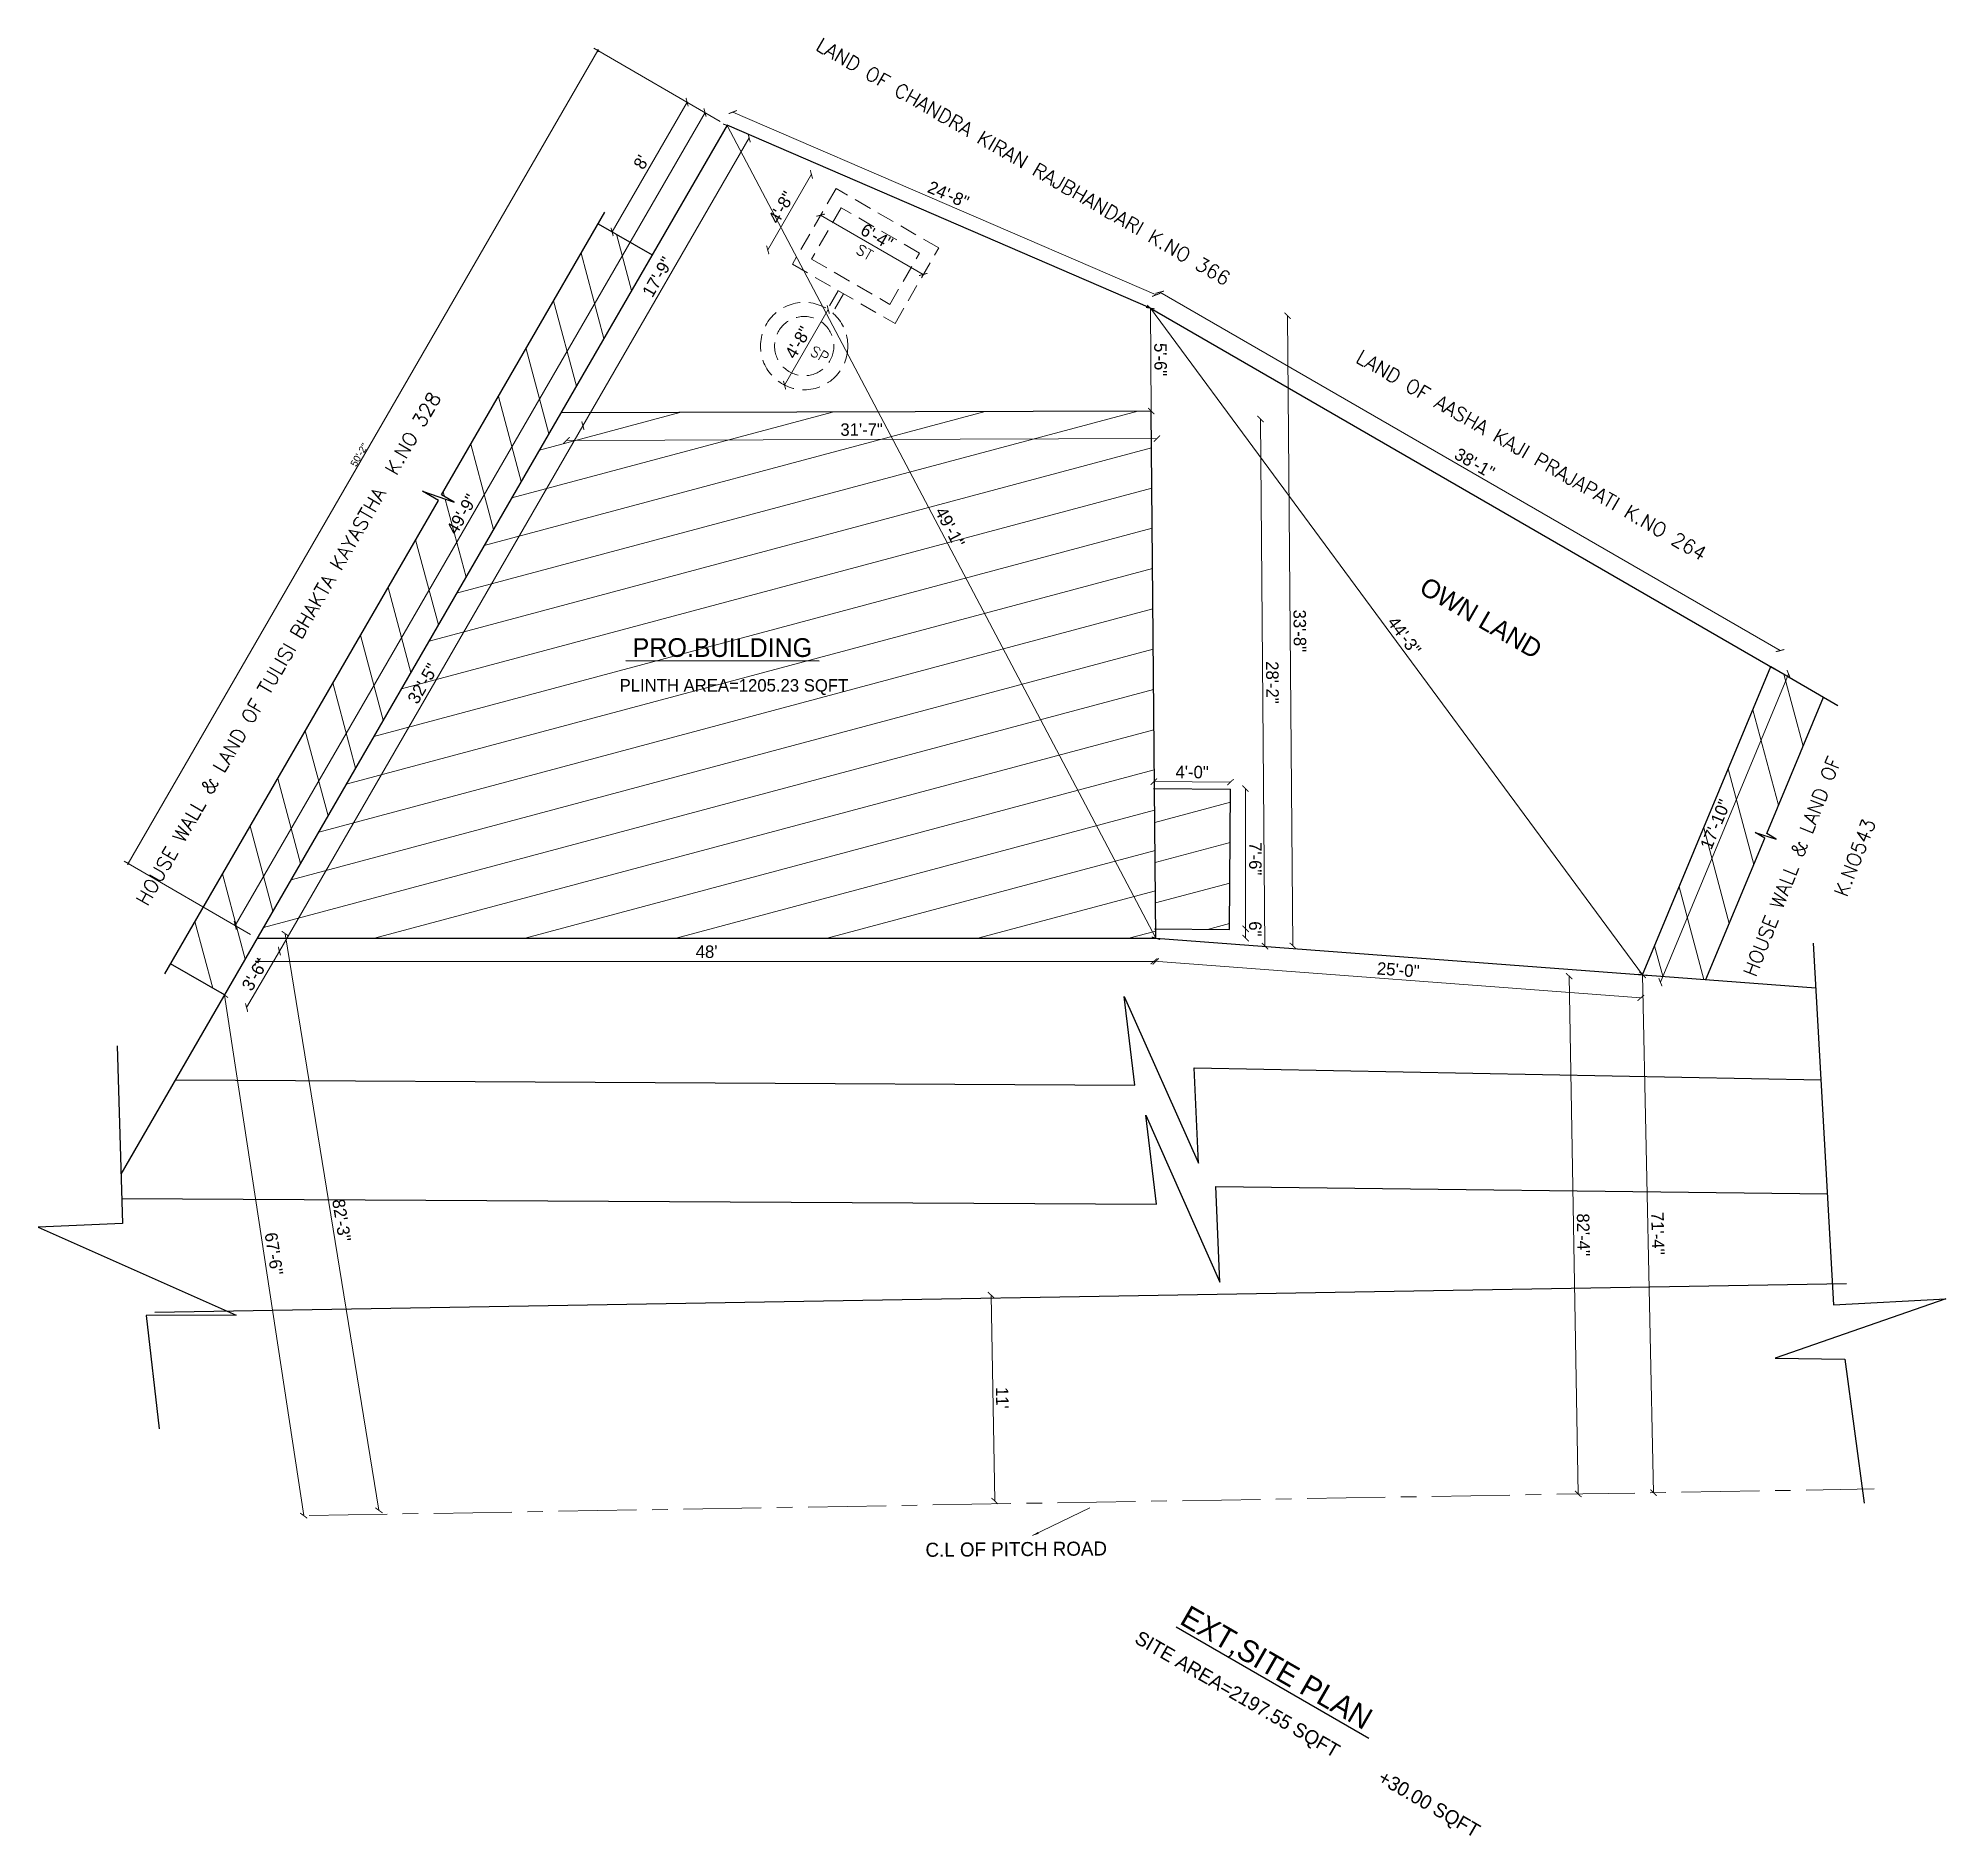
# Model space of a CAD drawing. Header units: inches. Extents: x 4069 to 291496, y -47643 to 12535.
# Drawn here: x 98613 to 99836, y 1943 to 3095 of the extents above; entities that cross this region are included whole.
import ezdxf

# ---------------------------------------------------------------- set-up
doc = ezdxf.new("R2010")
doc.units = ezdxf.units.IN
doc.header["$LTSCALE"] = 5
doc.header["$MEASUREMENT"] = 0
doc.linetypes.add('CENTER', pattern=[2, 1.25, -0.25, 0.25, -0.25])
doc.linetypes.add('HIDDEN', pattern=[0.375, 0.25, -0.125])
doc.layers.add('A-WALL', color=7, linetype='Continuous', lineweight=9)
doc.layers.add('HATCH', color=253, linetype='Continuous', lineweight=0)
for name, color, linetype in [('DIM', 5, 'Continuous'), ('TEXT', 6, 'Continuous'), ('WALL', 7, 'Continuous')]:
    doc.layers.add(name, color=color, linetype=linetype)
doc.layers.add('dim line', color=7, linetype='Continuous', lineweight=15, true_color=0xfab2b2)
doc.styles.add('ROMANS', font='romans.shx', dxfattribs={"width": 0.8})
doc.styles.get("Standard").update_dxf_attribs({"font": 'arial.ttf'})
doc.styles.add('tt', font='stylu.ttf', dxfattribs={"height": 8})
doc.dimstyles.new('Copy(2) of STANDARD', dxfattribs={"dimtxt": 2, "dimasz": 4, "dimexe": 0, "dimexo": 0, "dimgap": 2, "dimtad": 1, "dimdec": 0, "dimzin": 0, "dimdsep": 46, "dimlunit": 3, "dimtxsty": 'tt', "dimblk": 'ARCHTICK', "dimcen": 0.0505, "dimse1": 1, "dimse2": 1, "dimclrd": 5, "dimclre": 5, "dimclrt": 7, "dimadec": 1, "dimazin": 0, "dimtm": 1e-09, "dimtfac": 1, "dimtdec": 0, "dimtofl": 0, "dimtmove": 1, "dimatfit": 3, "dimfxl": 1, "dimtolj": 2, "dimtzin": 0, "dimlwd": 13, "dimarcsym": 0})
doc.dimstyles.new('Standard$0', dxfattribs={"dimtxt": 6, "dimasz": 4, "dimexe": 3, "dimexo": 6, "dimgap": 3, "dimtad": 1, "dimdec": 1, "dimzin": 0, "dimdsep": 46, "dimlunit": 4, "dimtxsty": 'Standard', "dimcen": 0.09, "dimclrd": 6, "dimclre": 6, "dimclrt": 7, "dimadec": 0, "dimazin": 0, "dimtfac": 1, "dimtdec": 1, "dimtix": 1, "dimtofl": 0, "dimtmove": 1, "dimatfit": 3, "dimfxl": 1, "dimtolj": 1, "dimtzin": 0, "dimlwd": 18, "dimlwe": 18, "dimarcsym": 0})
pattern_1 = [(104.97717, (73225.992, 483.61), (-24.150722, -6.460855), [])]

# ---------------------------------------------------------------- blocks, each defined once
blk = doc.blocks.new('_ArchTick')
at = {"color": 0, "linetype": 'ByBlock', "const_width": 0.15}
blk.add_lwpolyline([(-0.5, -0.5), (0.5, 0.5)], dxfattribs=at)
blk = doc.blocks.new('*D2624')
at = {"layer": 'Defpoints', "color": 0, "ltscale": 5, "transparency": 16777216}
for p in [(99325.8, 2922.3), (99325.8, 2922.3), (99641.4, 2494.8)]:
    blk.add_point(p, dxfattribs=at)
at = {"layer": 'DIM', "color": 5, "lineweight": 13, "ltscale": 5, "transparency": 16777216}
blk.add_line((99641.4, 2494.8), (99325.8, 2922.3), dxfattribs=at)
at = {"layer": 'DIM', "color": 5, "lineweight": 13, "ltscale": 5, "transparency": 16777216, "xscale": 4, "yscale": 4, "zscale": 4}
for p, rotation in [((99325.8, 2922.3), 126.4362279067376), ((99641.4, 2494.8), 306.4362279067375)]:
    blk.add_blockref('_ArchTick', p, dxfattribs=dict(at, rotation=rotation))
at = {"layer": 'DIM', "color": 7, "ltscale": 5, "transparency": 16777216, "insert": (99488.6, 2712.2), "char_height": 8, "attachment_point": 5, "rotation": 306.4362, "style": 'tt'}
blk.add_mtext('\\A2;44\'-3"', dxfattribs=at)
blk = doc.blocks.new('*D2625')
at = {"layer": 'Defpoints', "color": 0, "ltscale": 5, "transparency": 16777216}
for p in [(99381.8, 2917.1), (99413.8, 2917.4), (99385.2, 2513.1)]:
    blk.add_point(p, dxfattribs=at)
at = {"layer": 'DIM', "color": 5, "lineweight": 13, "ltscale": 5, "transparency": 16777216}
blk.add_line((99417.2, 2513.4), (99413.8, 2917.4), dxfattribs=at)
at = {"layer": 'DIM', "color": 5, "lineweight": 13, "ltscale": 5, "transparency": 16777216, "xscale": 4, "yscale": 4, "zscale": 4}
for p, rotation in [((99413.8, 2917.4), 90.48576269129138), ((99417.2, 2513.4), 270.4857626912914)]:
    blk.add_blockref('_ArchTick', p, dxfattribs=dict(at, rotation=rotation))
at = {"layer": 'DIM', "color": 7, "ltscale": 5, "transparency": 16777216, "insert": (99421.6, 2715.4), "char_height": 8, "attachment_point": 5, "rotation": 270.4858, "style": 'tt'}
blk.add_mtext('\\A2;33\'-8"', dxfattribs=at)
blk = doc.blocks.new('*D2626')
at = {"layer": 'Defpoints', "color": 0, "ltscale": 5, "transparency": 16777216}
for p in [(99054.5, 3039.5), (99329.3, 2518.3), (99329.3, 2518.3)]:
    blk.add_point(p, dxfattribs=at)
at = {"layer": 'DIM', "color": 5, "lineweight": 13, "ltscale": 5, "transparency": 16777216}
blk.add_line((99054.5, 3039.5), (99329.3, 2518.3), dxfattribs=at)
at = {"layer": 'DIM', "color": 5, "lineweight": 13, "ltscale": 5, "transparency": 16777216, "xscale": 4, "yscale": 4, "zscale": 4}
for p, rotation in [((99054.5, 3039.5), 117.7983069264521), ((99329.3, 2518.3), 297.7983069264521)]:
    blk.add_blockref('_ArchTick', p, dxfattribs=dict(at, rotation=rotation))
at = {"layer": 'DIM', "color": 7, "ltscale": 5, "transparency": 16777216, "insert": (99197.3, 2781.8), "char_height": 8, "attachment_point": 5, "rotation": 297.7983, "style": 'tt'}
blk.add_mtext('\\A2;49\'-1"', dxfattribs=at)
blk = doc.blocks.new('*D2627')
at = {"layer": 'Defpoints', "color": 0, "ltscale": 5, "transparency": 16777216}
for p in [(99325.8, 2922.3), (99723.6, 2692.4), (99729.5, 2702.7)]:
    blk.add_point(p, dxfattribs=at)
at = {"layer": 'DIM', "color": 5, "lineweight": 13, "ltscale": 5, "transparency": 16777216}
blk.add_line((99331.8, 2932.5), (99729.5, 2702.7), dxfattribs=at)
at = {"layer": 'DIM', "color": 5, "lineweight": 13, "ltscale": 5, "transparency": 16777216, "xscale": 4, "yscale": 4, "zscale": 4}
for p, rotation in [((99331.8, 2932.5), 149.9771725933101), ((99729.5, 2702.7), 329.9771725933101)]:
    blk.add_blockref('_ArchTick', p, dxfattribs=dict(at, rotation=rotation))
at = {"layer": 'DIM', "color": 7, "ltscale": 5, "transparency": 16777216, "insert": (99533.7, 2822.9), "char_height": 8, "attachment_point": 5, "rotation": 329.9772, "style": 'tt'}
blk.add_mtext('\\A2;38\'-1"', dxfattribs=at)
blk = doc.blocks.new('*D2628')
at = {"layer": 'Defpoints', "color": 0, "ltscale": 5, "transparency": 16777216}
for p in [(99054.5, 3039.5), (99329.5, 2930.8), (99325.8, 2922.3)]:
    blk.add_point(p, dxfattribs=at)
at = {"layer": 'DIM', "color": 5, "lineweight": 13, "ltscale": 5, "transparency": 16777216}
blk.add_line((99058.1, 3048), (99329.5, 2930.8), dxfattribs=at)
at = {"layer": 'DIM', "color": 5, "lineweight": 13, "ltscale": 5, "transparency": 16777216, "xscale": 4, "yscale": 4, "zscale": 4}
for p, rotation in [((99058.1, 3048), 156.6336577027992), ((99329.5, 2930.8), 336.6336577027992)]:
    blk.add_blockref('_ArchTick', p, dxfattribs=dict(at, rotation=rotation))
at = {"layer": 'DIM', "color": 7, "ltscale": 5, "transparency": 16777216, "insert": (99196.3, 2995.1), "char_height": 8, "attachment_point": 5, "rotation": 336.6337, "style": 'tt'}
blk.add_mtext('\\A2;24\'-8"', dxfattribs=at)
blk = doc.blocks.new('*D2629')
at = {"layer": 'Defpoints', "color": 0, "ltscale": 5, "transparency": 16777216}
for p in [(99040.3, 3047.7), (99054.5, 3039.5), (98753.3, 2518.3)]:
    blk.add_point(p, dxfattribs=at)
at = {"layer": 'DIM', "color": 5, "lineweight": 13, "ltscale": 5, "transparency": 16777216}
blk.add_line((98739.1, 2526.5), (99040.3, 3047.7), dxfattribs=at)
at = {"layer": 'DIM', "color": 5, "lineweight": 13, "ltscale": 5, "transparency": 16777216, "xscale": 4, "yscale": 4, "zscale": 4}
for p, rotation in [((99040.3, 3047.7), 59.97717259340151), ((98739.1, 2526.5), 239.9771725934015)]:
    blk.add_blockref('_ArchTick', p, dxfattribs=dict(at, rotation=rotation))
at = {"layer": 'DIM', "color": 7, "ltscale": 5, "transparency": 16777216, "insert": (98884.4, 2790.2), "char_height": 8, "attachment_point": 5, "rotation": 59.9772, "style": 'tt'}
blk.add_mtext('\\A2;49\'-9"', dxfattribs=at)
blk = doc.blocks.new('*D2630')
at = {"layer": 'Defpoints', "color": 0, "ltscale": 5, "transparency": 16777216}
for p in [(99329.3, 2518.3), (99641.4, 2494.8), (99640.3, 2480.1)]:
    blk.add_point(p, dxfattribs=at)
at = {"layer": 'DIM', "color": 5, "lineweight": 13, "ltscale": 5, "transparency": 16777216}
blk.add_line((99328.1, 2503.5), (99640.3, 2480.1), dxfattribs=at)
at = {"layer": 'DIM', "color": 5, "lineweight": 13, "ltscale": 5, "transparency": 16777216, "xscale": 4, "yscale": 4, "zscale": 4}
for p, rotation in [((99328.1, 2503.5), 175.703583737566), ((99640.3, 2480.1), 355.703583737566)]:
    blk.add_blockref('_ArchTick', p, dxfattribs=dict(at, rotation=rotation))
at = {"layer": 'DIM', "color": 7, "ltscale": 5, "transparency": 16777216, "insert": (99484.7, 2498), "char_height": 8, "attachment_point": 5, "rotation": 355.7036, "style": 'tt'}
blk.add_mtext('\\A2;25\'-0"', dxfattribs=at)
blk = doc.blocks.new('*D2631')
at = {"layer": 'Defpoints', "color": 0, "ltscale": 5, "transparency": 16777216}
for p in [(98753.3, 2518.3), (98813.2, 2148.6), (98831.2, 2151.5)]:
    blk.add_point(p, dxfattribs=at)
at = {"layer": 'DIM', "color": 5, "lineweight": 13, "ltscale": 5, "transparency": 16777216}
blk.add_line((98771.2, 2521.2), (98831.2, 2151.5), dxfattribs=at)
at = {"layer": 'DIM', "color": 5, "lineweight": 13, "ltscale": 5, "transparency": 16777216, "xscale": 4, "yscale": 4, "zscale": 4}
for p, rotation in [((98771.2, 2521.2), 99.21184451836622), ((98831.2, 2151.5), 279.2118445183663)]:
    blk.add_blockref('_ArchTick', p, dxfattribs=dict(at, rotation=rotation))
at = {"layer": 'DIM', "color": 7, "ltscale": 5, "transparency": 16777216, "insert": (98807.3, 2337.4), "char_height": 8, "attachment_point": 5, "rotation": 279.2118, "style": 'tt'}
blk.add_mtext("\\A2;82'-3''", dxfattribs=at)
blk = doc.blocks.new('*D2632')
at = {"layer": 'Defpoints', "color": 0, "ltscale": 5, "transparency": 16777216}
for p in [(99641.4, 2494.8), (99600.1, 2162), (99647.2, 2162.8)]:
    blk.add_point(p, dxfattribs=at)
at = {"layer": 'DIM', "color": 5, "lineweight": 13, "ltscale": 5, "transparency": 16777216}
blk.add_line((99594.3, 2494), (99600.1, 2162), dxfattribs=at)
at = {"layer": 'DIM', "color": 5, "lineweight": 13, "ltscale": 5, "transparency": 16777216, "xscale": 4, "yscale": 4, "zscale": 4}
for p, rotation in [((99594.3, 2494), 90.99813009681377), ((99600.1, 2162), 270.9981300968138)]:
    blk.add_blockref('_ArchTick', p, dxfattribs=dict(at, rotation=rotation))
at = {"layer": 'DIM', "color": 7, "ltscale": 5, "transparency": 16777216, "insert": (99603.4, 2328.1), "char_height": 8, "attachment_point": 5, "rotation": 270.9981, "style": 'tt'}
blk.add_mtext("\\A2;82'-4''", dxfattribs=at)
blk = doc.blocks.new('*D2633')
at = {"layer": 'Defpoints', "color": 0, "ltscale": 5, "transparency": 16777216}
for p in [(99223.7, 2289.5), (99223.7, 2289.5), (99226, 2157.5)]:
    blk.add_point(p, dxfattribs=at)
at = {"layer": 'DIM', "color": 5, "lineweight": 13, "ltscale": 5, "transparency": 16777216}
blk.add_line((99226, 2157.5), (99223.7, 2289.5), dxfattribs=at)
at = {"layer": 'DIM', "color": 5, "lineweight": 13, "ltscale": 5, "transparency": 16777216, "xscale": 4, "yscale": 4, "zscale": 4}
for p, rotation in [((99223.7, 2289.5), 90.97263443993457), ((99226, 2157.5), 270.9726344399346)]:
    blk.add_blockref('_ArchTick', p, dxfattribs=dict(at, rotation=rotation))
at = {"layer": 'DIM', "color": 7, "ltscale": 5, "transparency": 16777216, "insert": (99230.9, 2223.6), "char_height": 8, "attachment_point": 5, "rotation": 270.9726, "style": 'tt'}
blk.add_mtext("\\A2;11'", dxfattribs=at)
blk = doc.blocks.new('*D2634')
at = {"layer": 'Defpoints', "color": 0, "ltscale": 5, "transparency": 16777216}
for p in [(99641.4, 2494.8), (99648.4, 2162.8), (99648.4, 2162.8)]:
    blk.add_point(p, dxfattribs=at)
at = {"layer": 'DIM', "color": 5, "lineweight": 13, "ltscale": 5, "transparency": 16777216}
blk.add_line((99641.4, 2494.8), (99648.4, 2162.8), dxfattribs=at)
at = {"layer": 'DIM', "color": 5, "lineweight": 13, "ltscale": 5, "transparency": 16777216, "xscale": 4, "yscale": 4, "zscale": 4}
for p, rotation in [((99641.4, 2494.8), 91.20708684525204), ((99648.4, 2162.8), 271.207086845252)]:
    blk.add_blockref('_ArchTick', p, dxfattribs=dict(at, rotation=rotation))
at = {"layer": 'DIM', "color": 7, "ltscale": 5, "transparency": 16777216, "insert": (99651.2, 2329), "char_height": 8, "attachment_point": 5, "rotation": 271.2071, "style": 'tt'}
blk.add_mtext("\\A2;71'-4''", dxfattribs=at)
blk = doc.blocks.new('*D2635')
at = {"layer": 'Defpoints', "color": 0, "ltscale": 5, "transparency": 16777216}
for p in [(98732.2, 2481.9), (98783, 2148.1), (98783, 2148.1)]:
    blk.add_point(p, dxfattribs=at)
at = {"layer": 'DIM', "color": 5, "lineweight": 13, "ltscale": 5, "transparency": 16777216}
blk.add_line((98732.2, 2481.9), (98783, 2148.1), dxfattribs=at)
at = {"layer": 'DIM', "color": 5, "lineweight": 13, "ltscale": 5, "transparency": 16777216, "xscale": 4, "yscale": 4, "zscale": 4}
for p, rotation in [((98732.2, 2481.9), 98.65175557291903), ((98783, 2148.1), 278.651755572919)]:
    blk.add_blockref('_ArchTick', p, dxfattribs=dict(at, rotation=rotation))
at = {"layer": 'DIM', "color": 7, "ltscale": 5, "transparency": 16777216, "insert": (98763.9, 2316), "char_height": 8, "attachment_point": 5, "rotation": 278.6518, "style": 'tt'}
blk.add_mtext("\\A2;67'-6''", dxfattribs=at)
blk = doc.blocks.new('*D2636')
at = {"layer": 'Defpoints', "color": 0, "ltscale": 5, "transparency": 16777216}
for p in [(99723.6, 2692.4), (99641.4, 2494.8), (99652.8, 2490.1)]:
    blk.add_point(p, dxfattribs=at)
at = {"layer": 'DIM', "color": 5, "lineweight": 13, "ltscale": 5, "transparency": 16777216}
blk.add_line((99735, 2687.7), (99652.8, 2490.1), dxfattribs=at)
at = {"layer": 'DIM', "color": 5, "lineweight": 13, "ltscale": 5, "transparency": 16777216, "xscale": 4, "yscale": 4, "zscale": 4}
for p, rotation in [((99735, 2687.7), 67.41267870625997), ((99652.8, 2490.1), 247.41267870626)]:
    blk.add_blockref('_ArchTick', p, dxfattribs=dict(at, rotation=rotation))
at = {"layer": 'DIM', "color": 7, "ltscale": 5, "transparency": 16777216, "insert": (99688.1, 2591.3), "char_height": 8, "attachment_point": 5, "rotation": 67.4127, "style": 'tt'}
blk.add_mtext('\\A2;17\'-10"', dxfattribs=at)
blk = doc.blocks.new('*D2637')
at = {"layer": 'Defpoints', "color": 0, "ltscale": 5, "transparency": 16777216}
for p in [(99118.8, 2921.7), (99089, 2874.3), (99091.3, 2872.9)]:
    blk.add_point(p, dxfattribs=at)
at = {"layer": 'DIM', "color": 5, "lineweight": 13, "ltscale": 5, "transparency": 16777216}
blk.add_line((99119.3, 2921.4), (99091.3, 2872.9), dxfattribs=at)
at = {"layer": 'DIM', "color": 5, "lineweight": 13, "ltscale": 5, "transparency": 16777216, "xscale": 4, "yscale": 4, "zscale": 4}
for p, rotation in [((99119.3, 2921.4), 59.97717259340144), ((99091.3, 2872.9), 239.9771725934015)]:
    blk.add_blockref('_ArchTick', p, dxfattribs=dict(at, rotation=rotation))
at = {"layer": 'DIM', "color": 7, "ltscale": 5, "transparency": 16777216, "insert": (99099.9, 2900.3), "char_height": 8, "attachment_point": 5, "rotation": 59.9772, "style": 'tt'}
blk.add_mtext('\\A2;4\'-8"', dxfattribs=at)
blk = doc.blocks.new('*D2638')
at = {"layer": 'Defpoints', "color": 0, "ltscale": 5, "transparency": 16777216}
for p in [(99124.3, 2999), (99080.5, 2959.6), (99096.3, 2950.5)]:
    blk.add_point(p, dxfattribs=at)
at = {"layer": 'DIM', "color": 5, "lineweight": 13, "ltscale": 5, "transparency": 16777216}
blk.add_line((99108.5, 3008.1), (99080.5, 2959.6), dxfattribs=at)
at = {"layer": 'DIM', "color": 5, "lineweight": 13, "ltscale": 5, "transparency": 16777216, "xscale": 4, "yscale": 4, "zscale": 4}
for p, rotation in [((99108.5, 3008.1), 59.97717259340144), ((99080.5, 2959.6), 239.9771725934015)]:
    blk.add_blockref('_ArchTick', p, dxfattribs=dict(at, rotation=rotation))
at = {"layer": 'DIM', "color": 7, "ltscale": 5, "transparency": 16777216, "insert": (99089.2, 2986.9), "char_height": 8, "attachment_point": 5, "rotation": 59.9772, "style": 'tt'}
blk.add_mtext('\\A2;4\'-8"', dxfattribs=at)
blk = doc.blocks.new('*D2639')
at = {"layer": 'Defpoints', "color": 0, "ltscale": 5, "transparency": 16777216}
for p in [(99109.8, 2973.8), (99175.6, 2935.8), (99180.2, 2943.9)]:
    blk.add_point(p, dxfattribs=at)
at = {"layer": 'DIM', "color": 5, "lineweight": 13, "ltscale": 5, "transparency": 16777216}
blk.add_line((99114.4, 2981.9), (99180.2, 2943.9), dxfattribs=at)
at = {"layer": 'DIM', "color": 5, "lineweight": 13, "ltscale": 5, "transparency": 16777216, "xscale": 4, "yscale": 4, "zscale": 4}
for p, rotation in [((99114.4, 2981.9), 149.9771725934777), ((99180.2, 2943.9), 329.9771725934776)]:
    blk.add_blockref('_ArchTick', p, dxfattribs=dict(at, rotation=rotation))
at = {"layer": 'DIM', "color": 7, "ltscale": 5, "transparency": 16777216, "insert": (99150.4, 2968.2), "char_height": 8, "attachment_point": 5, "rotation": 329.9772, "style": 'tt'}
blk.add_mtext('\\A2;6\'-4"', dxfattribs=at)
blk = doc.blocks.new('*D2615')
at = {"layer": 'Defpoints', "color": 0, "ltscale": 5, "transparency": 16777216}
for p in [(99054.5, 3039.5), (99068.6, 3031.4), (98947.9, 2855.1)]:
    blk.add_point(p, dxfattribs=at)
at = {"layer": 'DIM', "color": 5, "lineweight": 13, "ltscale": 5, "transparency": 16777216}
blk.add_line((98962, 2846.9), (99068.6, 3031.4), dxfattribs=at)
at = {"layer": 'DIM', "color": 5, "lineweight": 13, "ltscale": 5, "transparency": 16777216, "xscale": 4, "yscale": 4, "zscale": 4}
for p, rotation in [((99068.6, 3031.4), 59.97717259340151), ((98962, 2846.9), 239.9771725934015)]:
    blk.add_blockref('_ArchTick', p, dxfattribs=dict(at, rotation=rotation))
at = {"layer": 'DIM', "color": 7, "ltscale": 5, "transparency": 16777216, "insert": (99009.9, 2942.3), "char_height": 8, "attachment_point": 5, "rotation": 59.9772, "style": 'tt'}
blk.add_mtext('\\A2;17\'-9"', dxfattribs=at)
blk = doc.blocks.new('*D2616')
at = {"layer": 'Defpoints', "color": 0, "ltscale": 5, "transparency": 16777216}
for p in [(98974.5, 2839.7), (98767.4, 2510.1), (98779.8, 2502.9)]:
    blk.add_point(p, dxfattribs=at)
at = {"layer": 'DIM', "color": 5, "lineweight": 13, "ltscale": 5, "transparency": 16777216}
blk.add_line((98962, 2846.9), (98767.4, 2510.1), dxfattribs=at)
at = {"layer": 'DIM', "color": 5, "lineweight": 13, "ltscale": 5, "transparency": 16777216, "xscale": 4, "yscale": 4, "zscale": 4}
for p, rotation in [((98962, 2846.9), 59.97717259340144), ((98767.4, 2510.1), 239.9771725934015)]:
    blk.add_blockref('_ArchTick', p, dxfattribs=dict(at, rotation=rotation))
at = {"layer": 'DIM', "color": 7, "ltscale": 5, "transparency": 16777216, "insert": (98859.4, 2681.6), "char_height": 8, "attachment_point": 5, "rotation": 59.9772, "style": 'tt'}
blk.add_mtext('\\A2;32\'-5"', dxfattribs=at)
blk = doc.blocks.new('*D2617')
at = {"layer": 'Defpoints', "color": 0, "ltscale": 5, "transparency": 16777216}
for p in [(99382.4, 2851.1), (99385.2, 2513.1), (99399.3, 2513.2)]:
    blk.add_point(p, dxfattribs=at)
at = {"layer": 'DIM', "color": 5, "lineweight": 13, "ltscale": 5, "transparency": 16777216}
blk.add_line((99396.4, 2851.2), (99399.3, 2513.2), dxfattribs=at)
at = {"layer": 'DIM', "color": 5, "lineweight": 13, "ltscale": 5, "transparency": 16777216, "xscale": 4, "yscale": 4, "zscale": 4}
for p, rotation in [((99396.4, 2851.2), 90.48576269129543), ((99399.3, 2513.2), 270.4857626912955)]:
    blk.add_blockref('_ArchTick', p, dxfattribs=dict(at, rotation=rotation))
at = {"layer": 'DIM', "color": 7, "ltscale": 5, "transparency": 16777216, "insert": (99404, 2682.3), "char_height": 8, "attachment_point": 5, "rotation": 270.4858, "style": 'tt'}
blk.add_mtext('\\A2;28\'-2"', dxfattribs=at)
blk = doc.blocks.new('*D2618')
at = {"layer": 'Defpoints', "color": 0, "ltscale": 5, "transparency": 16777216}
for p in [(99329.9, 2862.4), (98951.4, 2861.2), (99330, 2838.7)]:
    blk.add_point(p, dxfattribs=at)
at = {"layer": 'DIM', "color": 5, "lineweight": 13, "ltscale": 5, "transparency": 16777216}
blk.add_line((98951.5, 2837.5), (99330, 2838.7), dxfattribs=at)
at = {"layer": 'DIM', "color": 5, "lineweight": 13, "ltscale": 5, "transparency": 16777216, "xscale": 4, "yscale": 4, "zscale": 4}
for p, rotation in [((98951.5, 2837.5), 180.1788482173314), ((99330, 2838.7), 0.1788482173314371)]:
    blk.add_blockref('_ArchTick', p, dxfattribs=dict(at, rotation=rotation))
at = {"layer": 'DIM', "color": 7, "ltscale": 5, "transparency": 16777216, "insert": (99140.7, 2844.4), "char_height": 8, "attachment_point": 5, "rotation": 0.1788, "style": 'tt'}
blk.add_mtext('\\A2;31\'-7"', dxfattribs=at)
blk = doc.blocks.new('*D2619')
at = {"layer": 'Defpoints', "color": 0, "ltscale": 5, "transparency": 16777216}
for p in [(98753.3, 2518.3), (99329.3, 2518.3), (99329.3, 2503.4)]:
    blk.add_point(p, dxfattribs=at)
at = {"layer": 'DIM', "color": 5, "lineweight": 13, "ltscale": 5, "transparency": 16777216}
blk.add_line((98753.3, 2503.4), (99329.3, 2503.4), dxfattribs=at)
at = {"layer": 'DIM', "color": 5, "lineweight": 13, "ltscale": 5, "transparency": 16777216, "xscale": 4, "yscale": 4, "zscale": 4, "rotation": 180}
blk.add_blockref('_ArchTick', (98753.3, 2503.4), dxfattribs=at)
at = {"layer": 'DIM', "color": 5, "lineweight": 13, "ltscale": 5, "transparency": 16777216, "xscale": 4, "yscale": 4, "zscale": 4}
blk.add_blockref('_ArchTick', (99329.3, 2503.4), dxfattribs=at)
at = {"layer": 'DIM', "color": 7, "ltscale": 5, "transparency": 16777216, "insert": (99041.3, 2509.6), "char_height": 8, "attachment_point": 5, "style": 'tt'}
blk.add_mtext("\\A2;48'", dxfattribs=at)
blk = doc.blocks.new('*D2620')
at = {"layer": 'Defpoints', "color": 0, "ltscale": 5, "transparency": 16777216}
for p in [(98777.9, 2504), (98746.4, 2473.8), (98756.9, 2467.7)]:
    blk.add_point(p, dxfattribs=at)
at = {"layer": 'DIM', "color": 5, "lineweight": 13, "ltscale": 5, "transparency": 16777216}
blk.add_line((98767.4, 2510.1), (98746.4, 2473.8), dxfattribs=at)
at = {"layer": 'DIM', "color": 5, "lineweight": 13, "ltscale": 5, "transparency": 16777216, "xscale": 4, "yscale": 4, "zscale": 4}
for p, rotation in [((98767.4, 2510.1), 59.97717259340144), ((98746.4, 2473.8), 239.9771725934015)]:
    blk.add_blockref('_ArchTick', p, dxfattribs=dict(at, rotation=rotation))
at = {"layer": 'DIM', "color": 7, "ltscale": 5, "transparency": 16777216, "insert": (98751.6, 2495), "char_height": 8, "attachment_point": 5, "rotation": 59.9772, "style": 'tt'}
blk.add_mtext('\\A2;3\'-6"', dxfattribs=at)
blk = doc.blocks.new('*D2621')
at = {"layer": 'Defpoints', "color": 0, "ltscale": 5, "transparency": 16777216}
for p in [(99028.8, 3054.4), (99054.5, 3039.5), (98994.7, 2963.2)]:
    blk.add_point(p, dxfattribs=at)
at = {"layer": 'DIM', "color": 5, "lineweight": 13, "ltscale": 5, "transparency": 16777216}
blk.add_line((98980.7, 2971.2), (99028.8, 3054.4), dxfattribs=at)
at = {"layer": 'DIM', "color": 5, "lineweight": 13, "ltscale": 5, "transparency": 16777216, "xscale": 4, "yscale": 4, "zscale": 4}
for p, rotation in [((99028.8, 3054.4), 59.97717259340151), ((98980.7, 2971.2), 239.9771725934015)]:
    blk.add_blockref('_ArchTick', p, dxfattribs=dict(at, rotation=rotation))
at = {"layer": 'DIM', "color": 7, "ltscale": 5, "transparency": 16777216, "insert": (98999.4, 3015.9), "char_height": 8, "attachment_point": 5, "rotation": 59.9772, "style": 'tt'}
blk.add_mtext("\\A2;8'", dxfattribs=at)
blk = doc.blocks.new('*D2640')
at = {"layer": 'Defpoints', "color": 0, "ltscale": 5, "transparency": 16777216}
for p in [(99333.2, 2614.2), (99332.5, 2524.2), (99386.9, 2524.3)]:
    blk.add_point(p, dxfattribs=at)
at = {"layer": 'DIM', "color": 5, "lineweight": 13, "ltscale": 5, "transparency": 16777216}
blk.add_line((99386.8, 2614.3), (99386.9, 2524.3), dxfattribs=at)
at = {"layer": 'DIM', "color": 5, "lineweight": 13, "ltscale": 5, "transparency": 16777216, "xscale": 4, "yscale": 4, "zscale": 4}
for p, rotation in [((99386.8, 2614.3), 90.03726706470542), ((99386.9, 2524.3), 270.0372670647054)]:
    blk.add_blockref('_ArchTick', p, dxfattribs=dict(at, rotation=rotation))
at = {"layer": 'DIM', "color": 7, "ltscale": 5, "transparency": 16777216, "insert": (99393.1, 2569.3), "char_height": 8, "attachment_point": 5, "rotation": 270.0373, "style": 'tt'}
blk.add_mtext('\\A2;7\'-6"', dxfattribs=at)
blk = doc.blocks.new('*D2622')
at = {"layer": 'Defpoints', "color": 0, "ltscale": 5, "transparency": 16777216}
for p in [(99332.5, 2524.2), (99328.5, 2518.3), (99386.9, 2518.3)]:
    blk.add_point(p, dxfattribs=at)
at = {"layer": 'DIM', "color": 5, "lineweight": 13, "ltscale": 5, "transparency": 16777216}
blk.add_line((99386.9, 2524.3), (99386.9, 2518.3), dxfattribs=at)
at = {"layer": 'DIM', "color": 5, "lineweight": 13, "ltscale": 5, "transparency": 16777216, "xscale": 4, "yscale": 4, "zscale": 4}
for p, rotation in [((99386.9, 2524.3), 90.03726706470542), ((99386.9, 2518.3), 270.0372670647054)]:
    blk.add_blockref('_ArchTick', p, dxfattribs=dict(at, rotation=rotation))
at = {"layer": 'DIM', "color": 7, "ltscale": 5, "transparency": 16777216, "insert": (99393, 2524.3), "char_height": 8, "attachment_point": 5, "rotation": 270.0373, "style": 'tt'}
blk.add_mtext('\\A2;6"', dxfattribs=at)
blk = doc.blocks.new('*D2623')
at = {"layer": 'Defpoints', "color": 0, "ltscale": 5, "transparency": 16777216}
for p in [(99377.2, 2618.4), (99327.9, 2614.3), (99377.2, 2613.9)]:
    blk.add_point(p, dxfattribs=at)
at = {"layer": 'DIM', "color": 5, "lineweight": 13, "ltscale": 5, "transparency": 16777216}
blk.add_line((99328, 2618.7), (99377.2, 2618.4), dxfattribs=at)
at = {"layer": 'DIM', "color": 5, "lineweight": 13, "ltscale": 5, "transparency": 16777216, "xscale": 4, "yscale": 4, "zscale": 4}
for p, rotation in [((99328, 2618.7), 179.5656870990341), ((99377.2, 2618.4), 359.5656870990341)]:
    blk.add_blockref('_ArchTick', p, dxfattribs=dict(at, rotation=rotation))
at = {"layer": 'DIM', "color": 7, "ltscale": 5, "transparency": 16777216, "insert": (99352.6, 2624.8), "char_height": 8, "attachment_point": 5, "rotation": 359.5657, "style": 'tt'}
blk.add_mtext('\\A2;4\'-0"', dxfattribs=at)
blk = doc.blocks.new('*D2641')
at = {"layer": 'Defpoints', "color": 0, "ltscale": 5, "transparency": 16777216}
for p in [(99325.8, 2922.3), (99325.8, 2922.3), (99326.4, 2856.3)]:
    blk.add_point(p, dxfattribs=at)
at = {"layer": 'DIM', "color": 5, "lineweight": 13, "ltscale": 5, "transparency": 16777216}
blk.add_line((99326.4, 2856.3), (99325.8, 2922.3), dxfattribs=at)
at = {"layer": 'DIM', "color": 5, "lineweight": 13, "ltscale": 5, "transparency": 16777216, "xscale": 4, "yscale": 4, "zscale": 4}
for p, rotation in [((99325.8, 2922.3), 90.48576269128313), ((99326.4, 2856.3), 270.4857626912831)]:
    blk.add_blockref('_ArchTick', p, dxfattribs=dict(at, rotation=rotation))
at = {"layer": 'DIM', "color": 7, "ltscale": 5, "transparency": 16777216, "insert": (99332.3, 2889.3), "char_height": 8, "attachment_point": 5, "rotation": 270.4858, "style": 'tt'}
blk.add_mtext('\\A2;5\'-6"', dxfattribs=at)
blk = doc.blocks.new('oblique')
at = {"color": 0, "lineweight": -2}
blk.add_line((0.25, 0.25), (-0.25, -0.25), dxfattribs=at)
at = {"layer": 'dim line', "lineweight": 9}
for p, q in [((-0.4375, 0), (0.4375, 0)), ((0, 0.4375), (0, -0.4375))]:
    blk.add_line(p, q, dxfattribs=at)
blk = doc.blocks.new('*D2642')
at = {"layer": 'A-WALL', "color": 33, "lineweight": 0, "ltscale": 5, "transparency": 16777216}
blk.add_line((98971.6, 3087.4), (98670.4, 2566.2), dxfattribs=at)
at = {"layer": 'A-WALL', "color": 47, "lineweight": 0, "ltscale": 5, "transparency": 16777216}
for p, q in [((99050.1, 3042), (98969, 3088.9)), ((98748.9, 2520.8), (98667.8, 2567.7))]:
    blk.add_line(p, q, dxfattribs=at)
at = {"layer": 'Defpoints', "color": 0, "ltscale": 5, "transparency": 16777216}
for p in [(99054.5, 3039.5), (98670.4, 2566.2), (98753.3, 2518.3)]:
    blk.add_point(p, dxfattribs=at)
at = {"layer": 'A-WALL', "color": 33, "lineweight": 0, "ltscale": 5, "transparency": 16777216, "xscale": 2, "yscale": 2, "zscale": 2}
for p, rotation in [((98971.6, 3087.4), 59.97717259340144), ((98670.4, 2566.2), 239.9771725934015)]:
    blk.add_blockref('oblique', p, dxfattribs=dict(at, rotation=rotation))
at = {"layer": 'A-WALL', "color": 7, "ltscale": 5, "transparency": 16777216, "insert": (98818.6, 2828.2), "char_height": 4.5, "attachment_point": 5, "rotation": 59.9772}
blk.add_mtext('\\A1;50\'-2"', dxfattribs=at)
blk = doc.blocks.new('_OBLIQUE')
at = {"color": 0, "linetype": 'ByBlock'}
blk.add_line((-0.5, -0.5), (0.5, 0.5), dxfattribs=at)

msp = doc.modelspace()

# ---------------------------------------------------------------- hatches: boundary and pattern name
at = {"layer": 'HATCH', "ltscale": 5}
h = msp.add_hatch(dxfattribs=at)
h.set_pattern_fill('ANSI31', color=256, scale=200, angle=59.97717259, style=0)
h.set_pattern_definition(pattern_1)
h.paths.add_polyline_path([(99006.43253, 2956.40527), (98971.84573, 2976.39235), (98871.36475, 2802.51422), (98879.38223, 2797.88107), (98859.18924, 2804.9041), (98869.352, 2799.03123), (98697.65667, 2501.91963), (98732.24347, 2481.93255), (98772.90459, 2552.29491)])
h.paths.add_polyline_path([(98882.60386, 2799.42719), (98892.61662, 2816.75386), (98903.30571, 2810.57683), (98893.29295, 2793.25017)], flags=24)
h = msp.add_hatch(dxfattribs=at)
h.set_pattern_fill('ANSI31', color=256, scale=200, angle=-30.02282741, style=0)
h.set_pattern_definition([(14.97717, (72537.93, 867.894), (-6.460855, 24.150722), [])])
h.paths.add_polyline_path([(99326.39238, 2856.2851), (98947.89217, 2855.10361), (98772.90459, 2552.29491), (98753.25796, 2518.29725), (99329.25796, 2518.29725)])
h.paths.add_polyline_path([(99326.32874, 2883.01606), (99326.60893, 2849.96893), (99314.3224, 2849.86476), (99314.04221, 2882.91189)], flags=9)
h.paths.add_polyline_path([(99122.74463, 2850.64625), (99158.63319, 2850.75827), (99158.67243, 2838.1844), (99122.78388, 2838.07237)], flags=24)
h.paths.add_polyline_path([(99133.19974, 2707.93417), (99160.31042, 2683.99115), (99152.13041, 2674.72892), (99125.01973, 2698.67194)], flags=24)
h.paths.add_polyline_path([(98845.03145, 2669.17885), (98862.9882, 2700.25225), (98873.67729, 2694.07522), (98855.72054, 2663.00182)], flags=24)
h.paths.add_polyline_path([(98986.27823, 2695.01076), (99121.21672, 2694.957), (99121.22427, 2713.89258), (98986.28577, 2713.94634)], flags=24)
h.paths.add_polyline_path([(98983.3826, 2673.82149), (99151.06048, 2673.75469), (99151.06563, 2686.6683), (98983.38775, 2686.73511)], flags=24)
h = msp.add_hatch(dxfattribs=at)
h.set_pattern_fill('ANSI31', color=256, scale=200, angle=59.97717259, style=0)
h.set_pattern_definition(pattern_1)
h.paths.add_polyline_path([(99719.71774, 2582.47016), (99713.48672, 2586.07095), (99727.1117, 2581.82852), (99720.93402, 2585.39389), (99757.34484, 2672.91987), (99723.57762, 2692.43333), (99641.38215, 2494.84815), (99681.99761, 2491.79681)])
h.paths.add_polyline_path([(99713.47669, 2602.94359), (99697.7329, 2565.09795), (99686.06937, 2569.94998), (99701.81316, 2607.79562)], flags=24)
h = msp.add_hatch(dxfattribs=at)
h.set_pattern_fill('ANSI31', color=256, scale=200, angle=-30.02282741, style=0)
h.set_pattern_definition([(14.97717, (88199.107, 7818.862), (-6.460855, 24.15072), [])])
h.paths.add_polyline_path([(99377.20645, 2613.89296), (99328.44434, 2614.2626), (99329.20746, 2524.25423), (99376.52424, 2523.89555)])

# ---------------------------------------------------------------- linework, layer by layer
at = {"layer": 'DIM', "ltscale": 5}
msp.add_line((98842.52144, 2697.2315), (98842.52144, 2697.2315), dxfattribs=at)
at = {"layer": 'HATCH', "linetype": 'HIDDEN', "ltscale": 9}
for p, q in [((99125.65041, 2933.49849), (99118.81479, 2921.66974)), ((99129.11371, 2931.49711), (99122.05606, 2919.28414))]:
    msp.add_line(p, q, dxfattribs=at)
at = {"layer": 'HATCH', "linetype": 'CENTER', "ltscale": 8}
msp.add_line((98786.42788, 2148.17616), (99789.79692, 2165.21066), dxfattribs=at)
at = {"layer": 'HATCH', "linetype": 'HIDDEN', "ltscale": 9}
for points in [[(99096.28828, 2950.46632), (99162.09106, 2912.4401), (99190.11038, 2960.92637), (99124.3076, 2998.95259)], [(99108.58382, 2953.75565), (99158.80173, 2924.73564), (99177.81484, 2957.63704), (99127.59693, 2986.65705)]]:
    msp.add_lwpolyline(points, close=True, dxfattribs=at)
for radius in [28, 19]:
    msp.add_circle((99103.881, 2897.98468), radius, dxfattribs=at)
at = {"layer": 'WALL', "ltscale": 5}
for p, q in [((99054.46565, 3039.52458), (98772.90459, 2552.29491)), ((99325.83283, 2922.28273), (99054.46565, 3039.52458)), ((98871.36475, 2802.51422), (98976.09315, 2983.74234)), ((98971.84573, 2976.39235), (99006.43253, 2956.40527)), ((99325.83283, 2922.28273), (99725.91078, 2691.08504)), ((99326.39238, 2856.2851), (98947.89217, 2855.10361)), ((99329.25796, 2518.29725), (99326.39238, 2856.2851)), ((98869.352, 2799.03123), (98859.18924, 2804.9041)), ((98859.18924, 2804.9041), (98879.38223, 2797.88107)), ((98879.38223, 2797.88107), (98871.36475, 2802.51422)), ((98693.96536, 2495.53197), (98869.352, 2799.03123)), ((99641.38215, 2494.84815), (99723.57762, 2692.43333)), ((99723.57762, 2692.43333), (99766.58752, 2667.5787)), ((99720.93402, 2585.39389), (99757.34484, 2672.91987)), ((99327.88392, 2614.26684), (99377.20645, 2613.89296)), ((99376.52424, 2523.89555), (99377.20645, 2613.89296)), ((99681.99761, 2491.79681), (99719.71774, 2582.47016)), ((99713.48672, 2586.07095), (99727.1117, 2581.82852)), ((99719.71774, 2582.47016), (99713.48672, 2586.07095)), ((99727.1117, 2581.82852), (99720.93402, 2585.39389)), ((98772.90459, 2552.29491), (98665.83896, 2367.02231)), ((99328.43863, 2524.26005), (99376.52424, 2523.89555)), ((98753.25796, 2518.29725), (99329.25796, 2518.29725)), ((99329.25796, 2518.29725), (99752.44778, 2486.50407)), ((98732.24347, 2481.93255), (98697.65667, 2501.91963)), ((99309.05553, 2481.03519), (99356.65847, 2374.05645)), ((99315.93317, 2424.08081), (99309.05553, 2481.03519)), ((99353.89264, 2435.25717), (99755.75987, 2427.5466)), ((99356.65847, 2374.05645), (99353.89264, 2435.25717)), ((98700.75071, 2427.43564), (99315.93317, 2424.08081)), ((99329.71495, 2347.88982), (99322.8373, 2404.8442)), ((99322.8373, 2404.8442), (99370.44024, 2297.86546)), ((98666.29434, 2351.50771), (99329.71495, 2347.88982)), ((99370.44024, 2297.86546), (99367.67441, 2359.06618)), ((99367.67441, 2359.06618), (99759.86551, 2354.46348)), ((98687.52793, 2278.51612), (99772.09731, 2296.92919))]:
    msp.add_line(p, q, dxfattribs=at)
for points in [[(99750.84346, 2515.06208), (99763.86846, 2283.20813), (99835.80002, 2287.16248), (99726.27055, 2249.06928), (99770.9941, 2248.47115), (99783.40984, 2156.07456)], [(98663.42447, 2449.28272), (98666.76991, 2335.3052), (98612.7572, 2332.95557), (98739.73864, 2276.55564), (98682.07152, 2276.35518), (98690.25351, 2203.75355)]]:
    msp.add_lwpolyline(points, dxfattribs=at)

# ---------------------------------------------------------------- texts
at = {"layer": 'TEXT', "lineweight": 9, "style": 'ROMANS'}
for s, height, rotation, p in [('LAND OF CHANDRA KIRAN RAJBHANDARI K.NO 366', 9, 329.97717259, (99110.54672, 3088.38273)), ('ST', 6.72, 329.97717259, (99136.42687, 2957.82686)), ('SP', 6.72, 329.97717259, (99107.05406, 2892.68833)), ('LAND OF AASHA KAJI PRAJAPATI K.NO 264', 9, 329.97717259, (99456.88575, 2888.23977)), ('HOUSE WALL & LAND OF TULISI BHAKTA KAYASTHA  K.NO 328', 9, 59.97717259, (98682.70707, 2538.41334)), ('HOUSE WALL & LAND OF          ', 9, 68.52093217, (99713.94843, 2492.97945)), ('          K.NO543', 9, 68.52093217, (99747.52374, 2481.74289))]:
    msp.add_text(s, height=height, rotation=rotation, dxfattribs=at).set_placement(p)
at = {"layer": 'TEXT', "linetype": 'ByBlock', "style": 'tt'}
for s, height, rotation, p in [('OWN LAND', 12, 329.97717259, (99497.37123, 2740.15871)), ('%%U PRO.BUILDING ', 12, 359.97717259, (98989.43562, 2698.68374)), ('%%UEXT,SITE PLAN ', 14, 329.97717259, (99343.8173, 2079.12315))]:
    msp.add_text(s, height=height, rotation=rotation, dxfattribs=at).set_placement(p)
at = {"layer": 'TEXT', "lineweight": 70, "style": 'tt'}
for s, height, rotation, p in [('PLINTH AREA=1205.23 SQFT', 8, 359.97717259, (98985.53594, 2676.48828)), ('C.L OF PITCH ROAD ', 9, 0.43781003, (99181.67104, 2121.67903)), ('SITE AREA=2197.55 SQFT', 9, 329.97717259, (99314.96056, 2066.98096)), ('+30.00 SQFT', 9, 329.97717259, (99470.88721, 1977.53879))]:
    msp.add_text(s, height=height, rotation=rotation, dxfattribs=at).set_placement(p)

# ---------------------------------------------------------------- dimensions: what is measured, and where the dimension line sits
at = {"layer": 'A-WALL', "ltscale": 5}
dim = msp.add_linear_dim(base=(98670.40839, 2566.1745), p1=(99054.46565, 3039.52458), p2=(98753.25796, 2518.29725), angle=59.97717259, dimstyle='Standard$0', override={"dimtxt": 4.5, "dimasz": 2, "dimexo": 5, "dimgap": 0.5, "dimdec": 0, "dimzin": 12, "dimpost": '\\X', "dimblk": 'oblique', "dimcen": 3, "dimclrd": 33, "dimclre": 47, "dimtfac": 0.5, "dimtdec": 0, "dimfxl": 3, "dimlwd": 0, "dimlwe": 0}, dxfattribs=at)
dim.commit()
dim.dimension.update_dxf_attribs({"geometry": '*D2642', "text_midpoint": (98818.59002, 2828.18792)})
at = {"layer": 'DIM', "ltscale": 5}
dim = msp.add_linear_dim(base=(99040.33072, 3047.6929), p1=(98753.25796, 2518.29725), p2=(99054.46565, 3039.52458), angle=59.97717259, text='49\'-9"', dimstyle='Copy(2) of STANDARD', dxfattribs=at)
dim.commit()
dim.dimension.update_dxf_attribs({"geometry": '*D2629', "text_midpoint": (98884.37726, 2790.17068)})
for base, p1, p2, angle, picture, middle in [((99028.77848, 3054.36873), (98994.71342, 2963.17753), (99054.46565, 3039.52458), 59.97717259, '*D2621', (98999.4478, 3015.88)), ((99068.5895, 3031.36267), (98947.89217, 2855.10361), (99054.46565, 3039.52458), 59.97717259, '*D2615', (99009.85933, 2942.29784)), ((99080.49345, 2959.59387), (99124.3076, 2998.95259), (99096.28828, 2950.46632), 59.97717259, '*D2638', (99089.15349, 2986.92844)), ((99180.24877, 2943.86126), (99109.79973, 2973.84733), (99175.60252, 2935.82112), 329.97717259, '*D2639', (99150.43882, 2968.22398)), ((99091.29316, 2872.9435), (99118.80638, 2921.67504), (99088.95561, 2874.29433), 59.97717259, '*D2637', (99099.94298, 2900.26039)), ((98767.38181, 2510.13534), (98974.48055, 2839.73868), (98779.84635, 2502.93231), 59.97717259, '*D2616', (98859.35437, 2681.62703)), ((99386.87072, 2524.26467), (99333.17769, 2614.22672), (99332.49548, 2524.2293), 90.03726706, '*D2640', (99393.12842, 2569.26722)), ((98746.36732, 2473.77064), (98777.94188, 2504.03287), (98756.92739, 2467.66817), 59.97717259, '*D2620', (98751.55031, 2495.02978))]:
    dim = msp.add_linear_dim(base=base, p1=p1, p2=p2, angle=angle, dimstyle='Copy(2) of STANDARD', dxfattribs=at)
    dim.commit()
    dim.dimension.update_dxf_attribs({"geometry": picture, "text_midpoint": middle})
for p1, p2, distance, picture, middle in [((99054.46565, 3039.52458), (99325.83283, 2922.28273), 9.27099, '*D2628', (99196.27669, 2995.08621)), ((99054.46565, 3039.52458), (99329.25796, 2518.29725), 0, '*D2626', (99197.32739, 2781.79238)), ((99326.39238, 2856.2851), (99325.83283, 2922.28273), 0, '*D2641', (99332.28515, 2889.33625)), ((99641.38215, 2494.84815), (99325.83283, 2922.28273), 0, '*D2624', (99488.5783, 2712.2351)), ((99385.21622, 2513.11166), (99381.79109, 2917.09714), -31.9801, '*D2625', (99421.62588, 2715.42762)), ((98951.40425, 2861.18113), (99329.90446, 2862.36261), -23.6436, '*D2618', (99140.70853, 2844.41532)), ((99382.35064, 2851.09952), (99385.21622, 2513.11166), 14.09217, '*D2617', (99404.0125, 2682.2771)), ((99723.57762, 2692.43333), (99641.38215, 2494.84815), 12.41356, '*D2636', (99688.1095, 2591.29882)), ((98753.25796, 2518.29725), (99329.25796, 2518.29725), -14.85764, '*D2619', (99041.25796, 2509.61824)), ((99225.98362, 2157.52056), (99223.74294, 2289.50154), 0, '*D2633', (99230.9034, 2223.6136))]:
    dim = msp.add_aligned_dim(p1=p1, p2=p2, distance=distance, dimstyle='Copy(2) of STANDARD', dxfattribs=at)
    dim.commit()
    dim.dimension.update_dxf_attribs({"geometry": picture, "text_midpoint": middle})
for p1, p2, distance, text, picture, middle in [((99325.83283, 2922.28273), (99723.57762, 2692.43333), 11.85822, '38\'-1"', '*D2627', (99533.71229, 2822.94438)), ((99327.92888, 2614.2665), (99377.20645, 2613.89296), 4.48189, '4\'-0"', '*D2623', (99352.6487, 2624.76922)), ((98753.25796, 2518.29725), (98813.20929, 2148.63083), 18.20032, "82'-3''", '*D2631', (98807.26347, 2337.36113)), ((99329.25796, 2518.29725), (99641.38215, 2494.84815), -14.81588, '25\'-0"', '*D2630', (99484.67474, 2497.98307)), ((99641.38215, 2494.84815), (99647.16742, 2162.78919), -47.08147, "82'-4''", '*D2632', (99603.37814, 2328.10615)), ((99641.38215, 2494.84815), (99648.37845, 2162.80975), 0, "71'-4''", '*D2634', (99651.16587, 2328.96139)), ((98732.24347, 2481.93255), (98783.03657, 2148.11858), 0, "67'-6''", '*D2635', (98763.85545, 2315.97131))]:
    dim = msp.add_aligned_dim(p1=p1, p2=p2, distance=distance, text=text, dimstyle='Copy(2) of STANDARD', dxfattribs=at)
    dim.commit()
    dim.dimension.update_dxf_attribs({"geometry": picture, "text_midpoint": middle})
dim = msp.add_linear_dim(base=(99386.8746, 2518.29759), p1=(99332.49548, 2524.2293), p2=(99328.47561, 2518.2596), angle=90.03726706, dimstyle='Copy(2) of STANDARD', dxfattribs=at)
dim.commit()
dim.dimension.update_dxf_attribs({"geometry": '*D2622', "text_midpoint": (99386.87072, 2524.26467), "dimtype": 160})

# ---------------------------------------------------------------- leaders
msp.add_leader([(99250.31812, 2135.2896), (99287.03909, 2153.04039)], dimstyle='Copy(2) of STANDARD', override={"dimgap": 2, "dimtad": 0}, dxfattribs=at)

doc.saveas('drawing.dxf')
